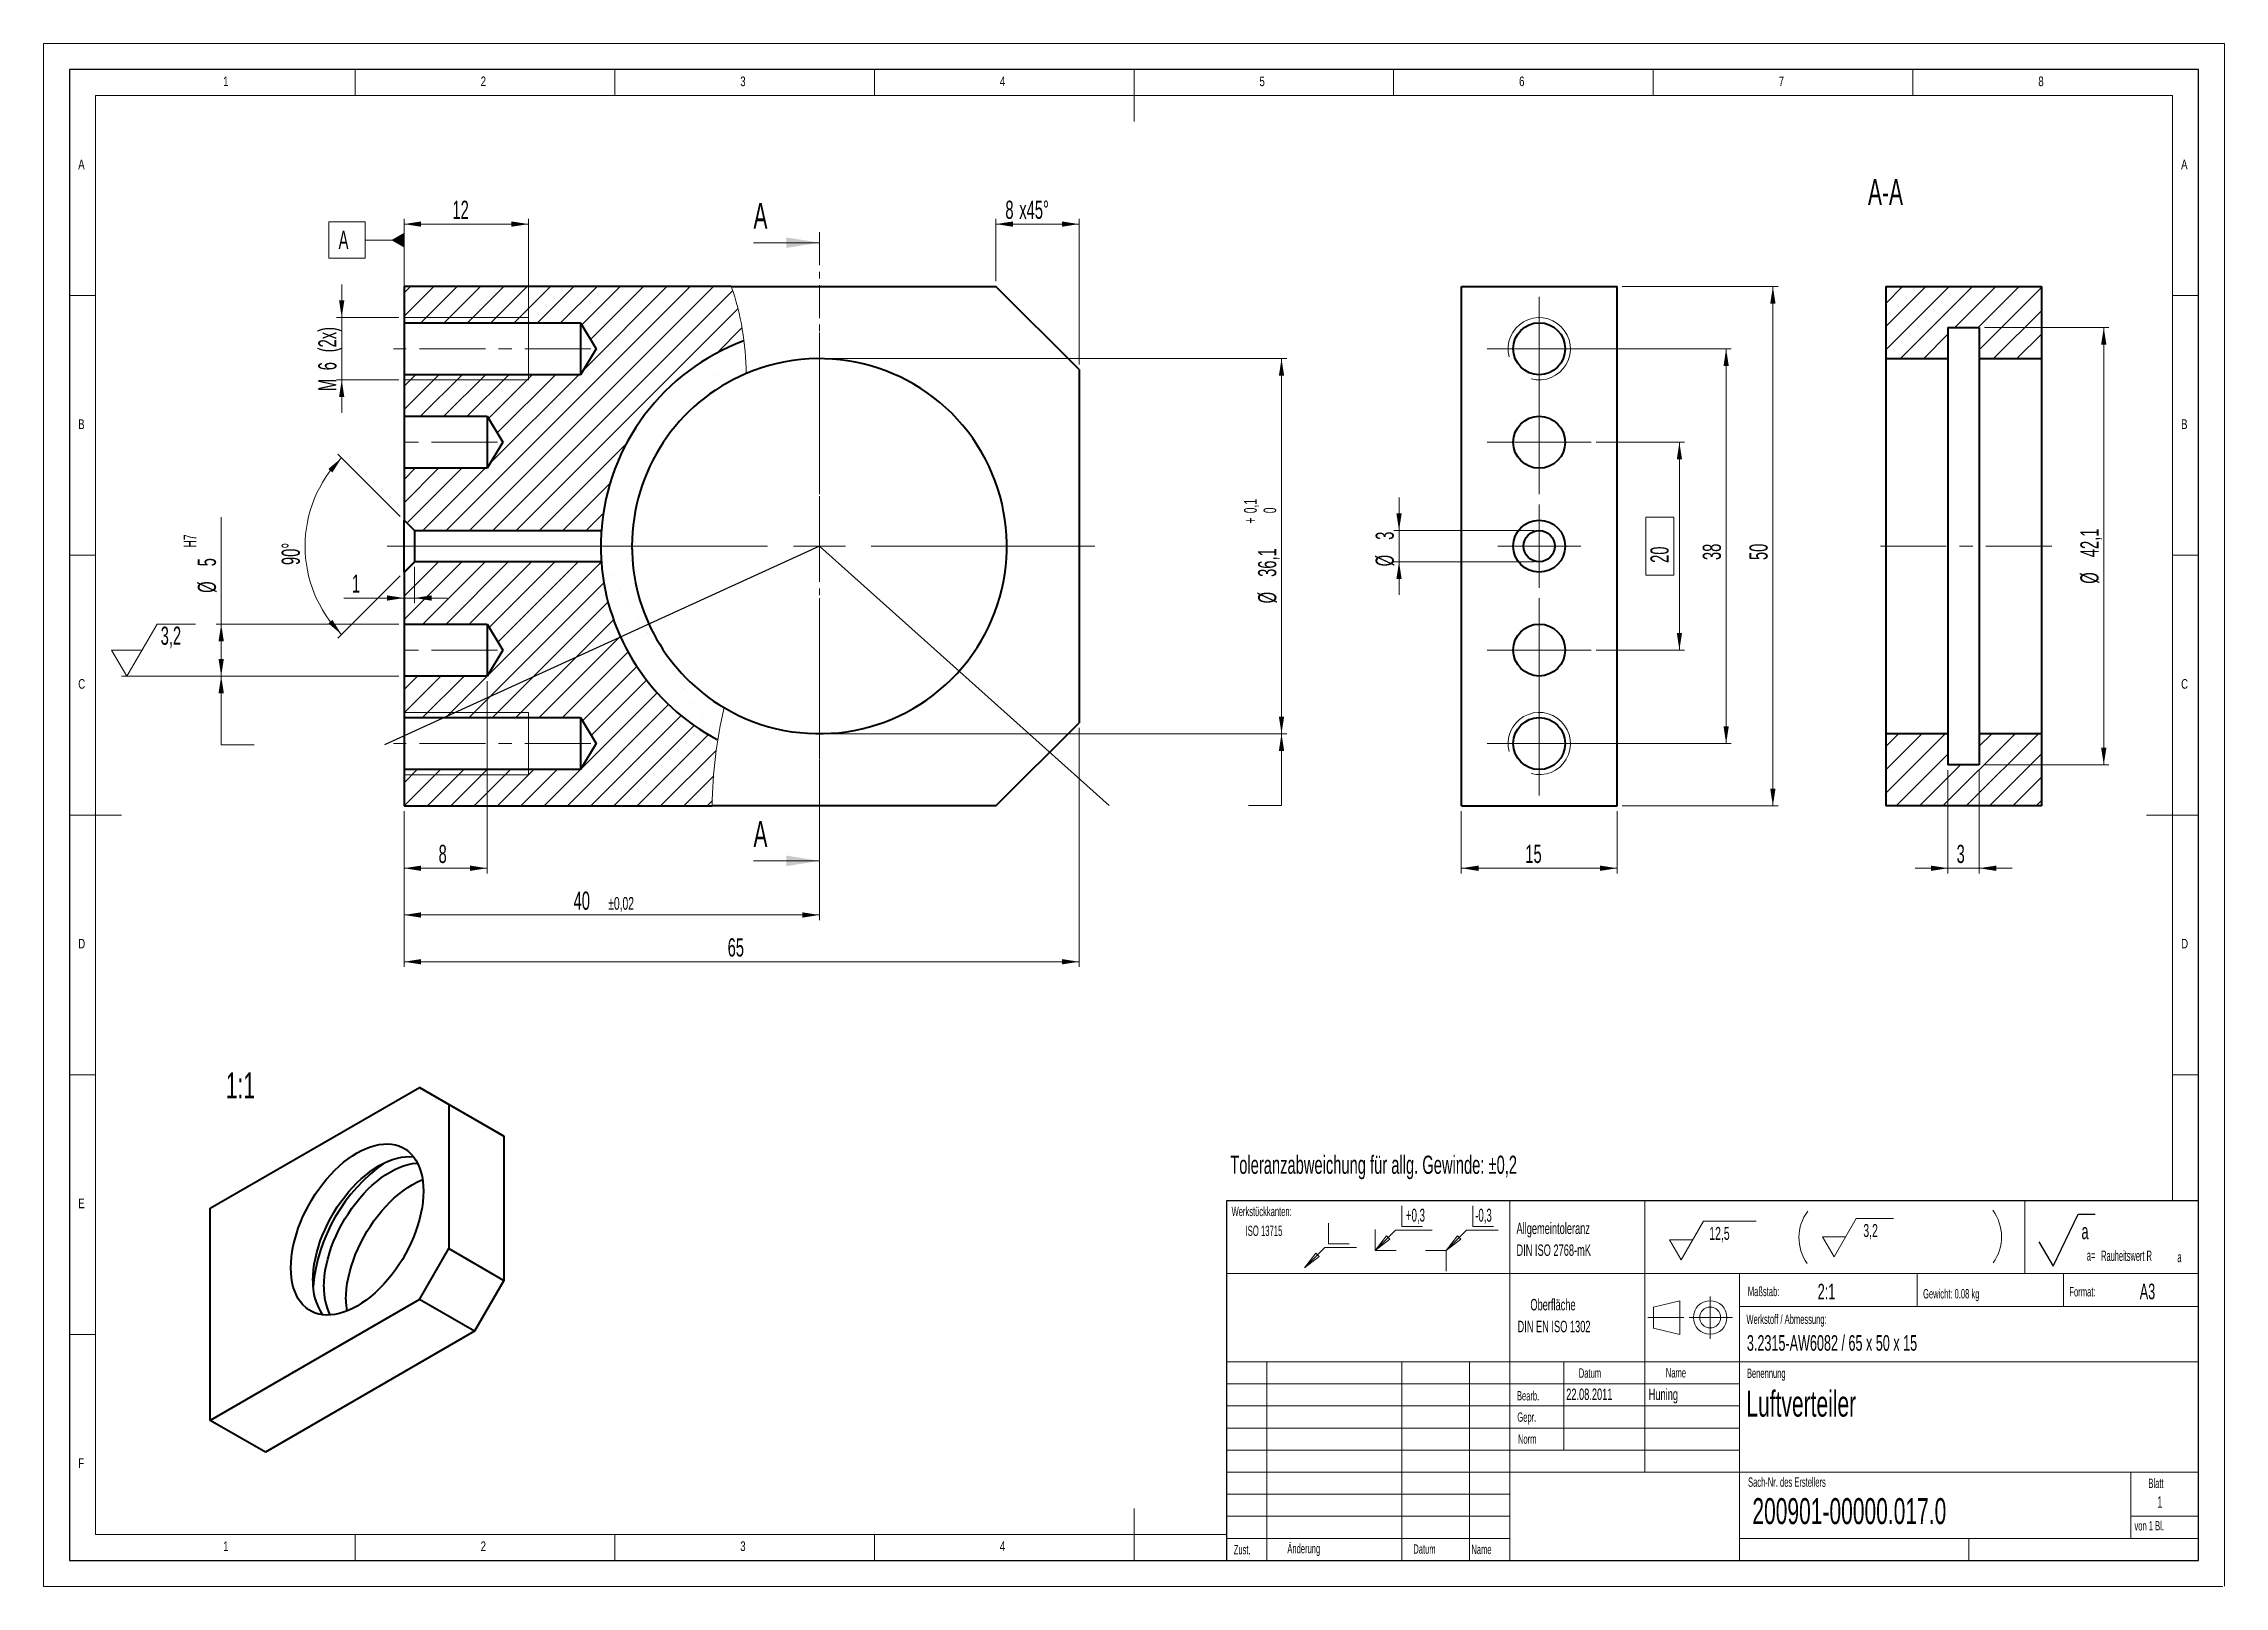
# Model space of a CAD drawing. Header units: millimetres. Extents: x 0 to 420, y 0 to 297.
import ezdxf

# ---------------------------------------------------------------- set-up
doc = ezdxf.new("R2010")
doc.units = ezdxf.units.MM
doc.linetypes.add('CENTER', pattern=[10.16, 6.35, -1.27, 1.27, -1.27])
doc.linetypes.add('CENTERX2', pattern=[20.32, 12.7, -2.54, 2.54, -2.54])
doc.layers.add('SLD-0', color=7, linetype='Continuous')
doc.styles.add('SLDTEXTSTYLE0', font='TXT', dxfattribs={"width": 0.605})
doc.styles.add('SLDTEXTSTYLE1', font='TXT', dxfattribs={"width": 0.491563})
doc.styles.add('SLDTEXTSTYLE2', font='TXT', dxfattribs={"width": 0.75})
doc.styles.add('SLDTEXTSTYLE3', font='TXT', dxfattribs={"width": 0.554584})
doc.dimstyles.new('SLDDIMSTYLE0', dxfattribs={"dimtxt": 3.5, "dimasz": 3.302, "dimexe": 0, "dimexo": 0.0625, "dimgap": 0.875, "dimtad": 1, "dimtoh": 1, "dimlfac": 0.5, "dimrnd": 1e-09, "dimzin": 12, "dimdsep": 46, "dimtxsty": 'SLDTEXTSTYLE0', "dimsah": 1, "dimcen": 0.09, "dimadec": 0, "dimazin": 0, "dimtfac": 1, "dimtofl": 0, "dimtmove": 0, "dimatfit": 3, "dimfxl": 1, "dimfrac": 2, "dimtolj": 1, "dimtzin": 12, "dimarcsym": 0})
doc.dimstyles.new('SLDDIMSTYLE1', dxfattribs={"dimtxt": 3.5, "dimasz": 3.302, "dimexe": 0, "dimexo": 0.0625, "dimgap": 0.875, "dimtad": 1, "dimtoh": 1, "dimlfac": 0.5, "dimrnd": 1e-09, "dimzin": 12, "dimdsep": 46, "dimtxsty": 'SLDTEXTSTYLE0', "dimsah": 1, "dimcen": 0.09, "dimadec": 0, "dimazin": 0, "dimtol": 1, "dimtp": 0.02, "dimtm": 0.02, "dimtfac": 1, "dimtofl": 0, "dimtmove": 0, "dimatfit": 3, "dimfxl": 1, "dimfrac": 2, "dimtolj": 1, "dimarcsym": 0})
doc.dimstyles.new('SLDDIMSTYLE2', dxfattribs={"dimtxt": 3.5, "dimasz": 3.302, "dimexe": 0, "dimexo": 0.0625, "dimgap": 0.875, "dimtad": 1, "dimtoh": 1, "dimdec": 1, "dimlfac": 0.5, "dimrnd": 1e-09, "dimzin": 12, "dimdsep": 46, "dimtxsty": 'SLDTEXTSTYLE0', "dimsah": 1, "dimcen": 0.09, "dimadec": 0, "dimazin": 0, "dimtol": 1, "dimtp": 0.1, "dimtfac": 1, "dimtdec": 1, "dimtofl": 0, "dimtmove": 0, "dimatfit": 3, "dimfxl": 1, "dimfrac": 2, "dimtolj": 1, "dimarcsym": 0})
doc.dimstyles.new('SLDDIMSTYLE3', dxfattribs={"dimtxt": 3.5, "dimasz": 3.302, "dimexe": 0, "dimexo": 0.0625, "dimgap": 0.875, "dimtad": 1, "dimtoh": 1, "dimlfac": 0.5, "dimrnd": 1e-09, "dimzin": 12, "dimdsep": 46, "dimtxsty": 'SLDTEXTSTYLE0', "dimsah": 1, "dimcen": 0.09, "dimadec": 0, "dimazin": 0, "dimtfac": 1, "dimtofl": 0, "dimtmove": 0, "dimatfit": 3, "dimfxl": 1, "dimfrac": 2, "dimtolj": 1, "dimtzin": 12, "dimarcsym": 0})
doc.dimstyles.new('SLDDIMSTYLE4', dxfattribs={"dimtxt": 3.5, "dimasz": 3.302, "dimexe": 0, "dimexo": 0.0625, "dimgap": 0.875, "dimtad": 1, "dimtoh": 1, "dimdec": 4, "dimlfac": 0.5, "dimzin": 12, "dimdsep": 46, "dimtxsty": 'SLDTEXTSTYLE0', "dimsah": 1, "dimcen": 0.09, "dimazin": 0, "dimtfac": 1, "dimtofl": 0, "dimtmove": 0, "dimatfit": 3, "dimfxl": 1, "dimfrac": 2, "dimtolj": 1, "dimtzin": 12, "dimarcsym": 0})
doc.dimstyles.new('SLDDIMSTYLE5', dxfattribs={"dimtxt": 3.5, "dimasz": 3.302, "dimexe": 0, "dimexo": 0.0625, "dimgap": 0.875, "dimtad": 1, "dimtoh": 1, "dimlfac": 0.5, "dimrnd": 1e-09, "dimzin": 12, "dimdsep": 46, "dimtxsty": 'SLDTEXTSTYLE0', "dimsah": 1, "dimcen": 0.09, "dimadec": 0, "dimazin": 0, "dimtfac": 1, "dimtofl": 0, "dimtmove": 0, "dimatfit": 3, "dimfxl": 1, "dimfrac": 2, "dimtolj": 1, "dimtzin": 12, "dimarcsym": 0})
doc.dimstyles.new('SLDDIMSTYLE7', dxfattribs={"dimtxt": 0, "dimasz": 3.302, "dimexe": 0, "dimexo": 0.0625, "dimgap": 0, "dimtad": 0, "dimtih": 1, "dimtoh": 1, "dimdec": 0, "dimrnd": 1e-09, "dimzin": 0, "dimdsep": 46, "dimtxsty": 'Standard', "dimblk1": 'NONE', "dimblk2": 'NONE', "dimsah": 1, "dimcen": 0.09, "dimadec": 0, "dimazin": 0, "dimtfac": 3.302, "dimtdec": 0, "dimtofl": 0, "dimtmove": 0, "dimatfit": 3, "dimldrblk": 'NONE', "dimfxl": 1, "dimfrac": 2, "dimtolj": 1, "dimtzin": 0, "dimarcsym": 0})
doc.dimstyles.new('SLDDIMSTYLE8', dxfattribs={"dimtxt": 3.5, "dimasz": 3.302, "dimexe": 0, "dimexo": 0.0625, "dimgap": -0.875, "dimtad": 1, "dimtoh": 1, "dimlfac": 0.5, "dimrnd": 1e-09, "dimzin": 12, "dimdsep": 46, "dimtxsty": 'SLDTEXTSTYLE0', "dimsah": 1, "dimcen": 0.09, "dimadec": 0, "dimazin": 0, "dimtfac": 1, "dimtofl": 0, "dimtmove": 0, "dimatfit": 3, "dimfxl": 1, "dimfrac": 2, "dimtolj": 1, "dimtzin": 12, "dimarcsym": 0})

msp = doc.modelspace()

# ---------------------------------------------------------------- texts
at = {"color": 7, "linetype": 'Continuous', "lineweight": 0, "attachment_point": 1}
for s, insert, char_height, style in [('1', (34.58333, 290.66802), 1.85208, 'SLDTEXTSTYLE2'), ('2', (84.16667, 290.66802), 1.85208, 'SLDTEXTSTYLE2'), ('3', (134.16667, 290.66802), 1.85208, 'SLDTEXTSTYLE2'), ('4', (184.16667, 290.66802), 1.85208, 'SLDTEXTSTYLE2'), ('5', (234.16667, 290.66802), 1.85208, 'SLDTEXTSTYLE2'), ('6', (284.16667, 290.66802), 1.85208, 'SLDTEXTSTYLE2'), ('7', (334.16667, 290.66802), 1.85208, 'SLDTEXTSTYLE2'), ('8', (384.16667, 290.66802), 1.85208, 'SLDTEXTSTYLE2'), ('A', (6.66667, 274.66802), 1.85208, 'SLDTEXTSTYLE2'), ('A', (411.66667, 274.66802), 1.85208, 'SLDTEXTSTYLE2'), ('A-A', (351.35927, 270.92779), 5, 'SLDTEXTSTYLE0'), ('B', (6.66667, 224.66802), 1.85208, 'SLDTEXTSTYLE2'), ('B', (411.66667, 224.66802), 1.85208, 'SLDTEXTSTYLE2'), ('C', (6.66667, 174.66802), 1.85208, 'SLDTEXTSTYLE2'), ('C', (411.66667, 174.66802), 1.85208, 'SLDTEXTSTYLE2'), ('D', (6.66667, 124.66802), 1.85208, 'SLDTEXTSTYLE2'), ('D', (411.66667, 124.66802), 1.85208, 'SLDTEXTSTYLE2'), ('1:1', (35.10045, 98.95611), 5, 'SLDTEXTSTYLE0'), ('E', (6.66667, 74.66802), 1.85208, 'SLDTEXTSTYLE2'), ('Werkstückkanten:    ', (228.7954, 73.09551), 1.8, 'SLDTEXTSTYLE0'), ('+0,3 ', (262.37881, 72.72405), 2.5, 'SLDTEXTSTYLE3'), ('-0,3 ', (275.71468, 72.72405), 2.5, 'SLDTEXTSTYLE3'), ('ISO 13715', (231.48487, 69.46028), 2, 'SLDTEXTSTYLE3'), ('Maßstab:', (328.21753, 57.6924), 1.8, 'SLDTEXTSTYLE0'), ('2:1 ', (341.6781, 58.27976), 3, 'SLDTEXTSTYLE0'), ('Gewicht: 0.08 kg ', (361.9692, 57.24503), 1.8, 'SLDTEXTSTYLE0'), ('Format:', (390.15523, 57.62423), 1.8, 'SLDTEXTSTYLE0'), ('A3', (403.70424, 58.29281), 3, 'SLDTEXTSTYLE0'), ('Werkstoff / Abmessung:  ', (327.94651, 52.34408), 1.8, 'SLDTEXTSTYLE0'), ('3.2315-AW6082 / 65 x 50 x 15 ', (328.04056, 48.37592), 3, 'SLDTEXTSTYLE0'), ('Name', (312.43118, 42.02925), 1.8, 'SLDTEXTSTYLE0'), ('22.08.2011 ', (293.2389, 38.09162), 2.2, 'SLDTEXTSTYLE0'), ('Datum', (295.66506, 41.98013), 1.8, 'SLDTEXTSTYLE0'), ('Huning ', (309.12897, 38.09162), 2.2, 'SLDTEXTSTYLE0'), ('Benennung', (328.04634, 41.9518), 1.8, 'SLDTEXTSTYLE0'), ('Luftverteiler ', (327.94554, 37.68898), 5, 'SLDTEXTSTYLE0'), ('Bearb.', (283.75096, 37.6071), 1.8, 'SLDTEXTSTYLE0'), ('Gepr.', (283.82247, 33.5021), 1.8, 'SLDTEXTSTYLE0'), ('Norm', (283.94993, 29.27167), 1.8, 'SLDTEXTSTYLE0'), ('F', (6.66667, 24.66802), 1.85208, 'SLDTEXTSTYLE2'), ('Sach-Nr. des Erstellers', (328.26663, 20.98834), 1.8, 'SLDTEXTSTYLE0'), ('200901-00000.017.0', (329.09482, 17.00417), 5, 'SLDTEXTSTYLE0'), ('Blatt', (405.36407, 20.76225), 1.8, 'SLDTEXTSTYLE0'), ('1 ', (407.0823, 17.34798), 2.2, 'SLDTEXTSTYLE0'), ('von 1 Bl.', (402.68583, 12.57403), 1.8, 'SLDTEXTSTYLE0'), ('1', (34.58333, 8.66802), 1.85208, 'SLDTEXTSTYLE2'), ('2', (84.16667, 8.66802), 1.85208, 'SLDTEXTSTYLE2'), ('3', (134.16667, 8.66802), 1.85208, 'SLDTEXTSTYLE2'), ('4', (184.16667, 8.66802), 1.85208, 'SLDTEXTSTYLE2'), ('Änderung', (239.53733, 8.18102), 1.8, 'SLDTEXTSTYLE0'), ('Zust.', (229.20622, 7.98326), 1.8, 'SLDTEXTSTYLE0'), ('Datum', (263.7988, 8.10192), 1.8, 'SLDTEXTSTYLE0'), ('Name', (274.97633, 8.03072), 1.8, 'SLDTEXTSTYLE0')]:
    msp.add_mtext(s, dxfattribs=dict(at, insert=insert, char_height=char_height, style=style))
at = {"color": 7, "linetype": 'Continuous', "char_height": 5, "attachment_point": 1, "style": 'SLDTEXTSTYLE0'}
for insert in [(136.7088, 266.3524), (136.7088, 147.34612)]:
    msp.add_mtext('A', dxfattribs=dict(at, insert=insert))

# ---------------------------------------------------------------- blocks, each defined once
blk = doc.blocks.new('Block22')
at = {"color": 7, "linetype": 'Continuous', "lineweight": 0}
for p, q in [((2.23, 0), (6.51, 7.42)), ((6.51, 7.42), (16.66, 7.42)), ((0, 3.86), (4.46, 3.86)), ((0, 3.86), (2.23, 0))]:
    blk.add_line(p, q, dxfattribs=at)
at = {"color": 7, "linetype": 'Continuous', "lineweight": 0, "insert": (7.63, 6.32), "char_height": 2.5, "attachment_point": 1, "style": 'SLDTEXTSTYLE0'}
blk.add_mtext('12,5', dxfattribs=at)
blk = doc.blocks.new('Block23')
at = {"color": 7, "linetype": 'Continuous', "lineweight": 0}
blk.add_arc((-6.86, 4.98), 8.57, 324.4695, 36.7808, dxfattribs=at)
blk = doc.blocks.new('Block24')
at = {"layer": 'SLD-0', "color": 7, "linetype": 'Continuous', "lineweight": 0}
for p, q in [((6.51, 7.42), (2.23, 0)), ((6.51, 7.42), (13.68, 7.42)), ((2.23, 0), (0, 3.86)), ((0, 3.86), (4.46, 3.86))]:
    blk.add_line(p, q, dxfattribs=at)
at = {"layer": 'SLD-0', "insert": (7.87, 6.34), "char_height": 2.5, "attachment_point": 1, "style": 'SLDTEXTSTYLE0'}
blk.add_mtext('3,2', dxfattribs=at)
blk = doc.blocks.new('Block25_1')
at = {"color": 7, "linetype": 'Continuous', "lineweight": 0}
blk.add_arc((8.57, 4.98), 8.57, 143.2192, 215.5305, dxfattribs=at)
blk = doc.blocks.new('Block26_1')
at = {"color": 9, "linetype": 'Continuous', "lineweight": 0}
for p, q in [((5.096194, 4.596195), (5.096194, 8.596195)), ((5.096194, 4.596195), (9.096194, 4.596195)), ((0, 0), (0, 4)), ((0, 0), (3.896194, 3.896195)), ((0, 0), (2.14905, 2.800698)), ((0, 0), (2.800697, 2.149051)), ((0, 0), (4, 0)), ((2.14905, 2.800698), (2.800697, 2.149051)), ((3.896194, 3.896195), (10.955845, 3.896195))]:
    blk.add_line(p, q, dxfattribs=at)
blk = doc.blocks.new('Block27_1')
at = {"color": 9, "linetype": 'Continuous', "lineweight": 0}
for p, q in [((4.596194, 4.596194), (4.596194, 8.596194)), ((4.596194, 4.596194), (8.596194, 4.596194)), ((0, 0), (3.896194, 3.896194)), ((0, 0), (2.149051, 2.800697)), ((0, 0), (2.800697, 2.14905)), ((2.149051, 2.800697), (2.800697, 2.14905)), ((3.896194, 3.896194), (10.010473, 3.896194))]:
    blk.add_line(p, q, dxfattribs=at)
blk = doc.blocks.new('Block28_1')
at = {"layer": 'SLD-0'}
for p, q in [((2.77, 0), (7.58, 10.04)), ((7.58, 10.04), (10.86, 10.04)), ((0, 4.71), (2.77, 0))]:
    blk.add_line(p, q, dxfattribs=at)
at = {"layer": 'SLD-0', "attachment_point": 1}
for s, insert, char_height, style in [('a', (8.22, 8.23), 3, 'SLDTEXTSTYLE0'), ('a=', (9.24, 3.08), 2, 'SLDTEXTSTYLE1'), ('Rauheitswert R', (12.01, 3.03), 2, 'SLDTEXTSTYLE1'), ('a', (26.68, 2.78), 2, 'SLDTEXTSTYLE1')]:
    blk.add_mtext(s, dxfattribs=dict(at, insert=insert, char_height=char_height, style=style))
blk = doc.blocks.new('SW_NOTE_0')
at = {"color": 0, "linetype": 'Continuous', "lineweight": 0, "char_height": 2.2, "attachment_point": 1, "style": 'SLDTEXTSTYLE0'}
for s, insert in [('     Oberfläche', (0, 2.84)), ('DIN EN ISO 1302', (0, -1.36))]:
    blk.add_mtext(s, dxfattribs=dict(at, insert=insert))
blk = doc.blocks.new('SW_NOTE_1')
at = {"color": 0, "linetype": 'Continuous', "lineweight": 0, "char_height": 2.2, "attachment_point": 1, "style": 'SLDTEXTSTYLE0'}
for s, insert in [('Allgemeintoleranz', (0, 2.84)), ('DIN ISO 2768-mK', (0, -1.36))]:
    blk.add_mtext(s, dxfattribs=dict(at, insert=insert))
blk = doc.blocks.new('Toleranz.allg.gewinde')
at = {"color": 8, "linetype": 'Continuous', "lineweight": 0, "insert": (0.15, 4.18), "char_height": 3.5, "attachment_point": 1, "style": 'SLDTEXTSTYLE0'}
blk.add_mtext('Toleranzabweichung für allg. Gewinde: ±0,2', dxfattribs=at)
blk = doc.blocks.new('*D11')
at = {"color": 7, "linetype": 'Continuous', "lineweight": 15}
for p, q in [((183.41, 251.26), (183.41, 263.26)), ((199.41, 262.26), (183.41, 262.26)), ((199.41, 235.26), (199.41, 263.26))]:
    blk.add_line(p, q, dxfattribs=at)
for points in [[(183.41, 262.26), (186.71, 261.75), (186.71, 262.77)], [(199.41, 262.26), (196.11, 262.77), (196.11, 261.75)]]:
    blk.add_solid(points, dxfattribs=at)
at = {"color": 7, "linetype": 'Continuous', "lineweight": 15, "char_height": 3.5, "attachment_point": 1, "style": 'SLDTEXTSTYLE0'}
for s, insert in [('8', (185.23, 266.77)), ('x45°', (187.91, 266.77))]:
    blk.add_mtext(s, dxfattribs=dict(at, insert=insert))
blk = doc.blocks.new('*D12')
at = {"color": 7, "linetype": 'Continuous', "lineweight": 15}
for p, q in [((149.41, 158.16), (149.41, 128.26)), ((69.41, 149.26), (69.41, 128.26)), ((149.41, 129.26), (69.41, 129.26))]:
    blk.add_line(p, q, dxfattribs=at)
for points in [[(69.41, 129.26), (72.71, 128.75), (72.71, 129.77)], [(149.41, 129.26), (146.11, 129.77), (146.11, 128.75)]]:
    blk.add_solid(points, dxfattribs=at)
at = {"color": 7, "linetype": 'Continuous', "lineweight": 15, "attachment_point": 1, "style": 'SLDTEXTSTYLE0'}
for s, insert, char_height in [('40', (102.07, 133.77), 3.5), ('±0,02', (108.75, 132.72), 2.45)]:
    blk.add_mtext(s, dxfattribs=dict(at, insert=insert, char_height=char_height))
blk = doc.blocks.new('*D13')
at = {"color": 7, "linetype": 'Continuous', "lineweight": 15}
for p, q in [((199.41, 165.26), (199.41, 119.26)), ((69.41, 149.26), (69.41, 119.26)), ((69.41, 120.26), (199.41, 120.26))]:
    blk.add_line(p, q, dxfattribs=at)
for points in [[(69.41, 120.26), (72.71, 119.75), (72.71, 120.77)], [(199.41, 120.26), (196.11, 120.77), (196.11, 119.75)]]:
    blk.add_solid(points, dxfattribs=at)
at = {"color": 7, "linetype": 'Continuous', "lineweight": 15, "insert": (131.74, 124.77), "char_height": 3.5, "attachment_point": 1, "style": 'SLDTEXTSTYLE0'}
blk.add_mtext('65', dxfattribs=at)
blk = doc.blocks.new('*D14')
at = {"color": 7, "linetype": 'Continuous', "lineweight": 15}
for p, q in [((150.41, 236.36), (239.41, 236.36)), ((238.41, 236.36), (238.41, 164.16)), ((150.41, 164.16), (239.41, 164.16)), ((238.41, 164.16), (238.41, 150.35)), ((238.41, 150.35), (232.06, 150.35))]:
    blk.add_line(p, q, dxfattribs=at)
for points in [[(238.41, 236.36), (237.9, 233.06), (238.92, 233.06)], [(238.41, 164.16), (238.92, 167.46), (237.9, 167.46)], [(238.41, 164.16), (237.9, 160.86), (238.92, 160.86)]]:
    blk.add_solid(points, dxfattribs=at)
at = {"color": 7, "linetype": 'Continuous', "lineweight": 15, "attachment_point": 1, "rotation": 90, "style": 'SLDTEXTSTYLE0'}
for s, insert, char_height in [('0,1', (231.19, 206.6), 2.45), ('0', (234.95, 206.6), 2.45), ('+', (231.19, 204.64), 2.45), ('36,1', (233.9, 194.35), 3.5), ('%%c', (233.9, 189.25), 3.5)]:
    blk.add_mtext(s, dxfattribs=dict(at, insert=insert, char_height=char_height))
blk = doc.blocks.new('*D15')
at = {"color": 7, "linetype": 'Continuous', "lineweight": 15}
for p, q in [((71.41, 196.26), (71.41, 189.28)), ((69.41, 190.28), (57.79, 190.28)), ((71.41, 190.28), (69.41, 190.28)), ((71.41, 190.28), (77.76, 190.28))]:
    blk.add_line(p, q, dxfattribs=at)
for points in [[(69.41, 190.28), (66.11, 190.79), (66.11, 189.77)], [(71.41, 190.28), (74.71, 189.77), (74.71, 190.79)]]:
    blk.add_solid(points, dxfattribs=at)
at = {"color": 7, "linetype": 'Continuous', "lineweight": 15, "insert": (59.38, 194.79), "char_height": 3.5, "attachment_point": 1, "style": 'SLDTEXTSTYLE0'}
blk.add_mtext('1', dxfattribs=at)
blk = doc.blocks.new('*D16')
at = {"color": 7, "linetype": 'Continuous', "lineweight": 15}
for p, q in [((68.7, 205.97), (56.69, 217.98)), ((68.7, 194.56), (56.69, 182.54))]:
    blk.add_line(p, q, dxfattribs=at)
blk.add_arc((74.41, 200.26), 24.06, 135, 225, dxfattribs=at)
for points in [[(57.4, 217.27), (54.84, 215.12), (55.61, 214.45)], [(57.4, 183.25), (55.61, 186.07), (54.84, 185.4)]]:
    blk.add_solid(points, dxfattribs=at)
at = {"color": 7, "linetype": 'Continuous', "lineweight": 15, "insert": (45.84, 196.63), "char_height": 3.5, "attachment_point": 1, "rotation": 90, "style": 'SLDTEXTSTYLE0'}
blk.add_mtext('90°', dxfattribs=at)
blk = doc.blocks.new('*D17')
at = {"color": 7, "linetype": 'Continuous', "lineweight": 15}
for p, q in [((69.41, 233.26), (69.41, 263.26)), ((69.41, 262.26), (93.41, 262.26)), ((93.41, 233.26), (93.41, 263.26))]:
    blk.add_line(p, q, dxfattribs=at)
for points in [[(69.41, 262.26), (72.71, 261.75), (72.71, 262.77)], [(93.41, 262.26), (90.11, 262.77), (90.11, 261.75)]]:
    blk.add_solid(points, dxfattribs=at)
at = {"color": 7, "linetype": 'Continuous', "lineweight": 15, "insert": (78.74, 266.77), "char_height": 3.5, "attachment_point": 1, "style": 'SLDTEXTSTYLE0'}
blk.add_mtext('12', dxfattribs=at)
blk = doc.blocks.new('*D18')
at = {"color": 7, "linetype": 'Continuous', "lineweight": 15}
for p, q in [((57.41, 244.26), (57.41, 250.61)), ((68.41, 244.26), (56.41, 244.26)), ((57.41, 232.26), (57.41, 244.26)), ((68.41, 232.26), (56.41, 232.26)), ((57.41, 232.26), (57.41, 225.91))]:
    blk.add_line(p, q, dxfattribs=at)
for points in [[(57.41, 244.26), (57.92, 247.56), (56.9, 247.56)], [(57.41, 232.26), (56.9, 228.96), (57.92, 228.96)]]:
    blk.add_solid(points, dxfattribs=at)
at = {"color": 7, "linetype": 'Continuous', "lineweight": 15, "char_height": 3.5, "attachment_point": 1, "rotation": 90, "style": 'SLDTEXTSTYLE0'}
for s, insert in [(' (2x)', (52.9, 236.79)), ('6', (52.9, 234.12)), ('M', (52.9, 230.12))]:
    blk.add_mtext(s, dxfattribs=dict(at, insert=insert))
blk = doc.blocks.new('*D19')
at = {"color": 7, "linetype": 'Continuous', "lineweight": 15}
for p, q in [((85.41, 174.26), (85.41, 137.26)), ((69.41, 149.26), (69.41, 137.26)), ((85.41, 138.26), (69.41, 138.26))]:
    blk.add_line(p, q, dxfattribs=at)
for points in [[(69.41, 138.26), (72.71, 137.75), (72.71, 138.77)], [(85.41, 138.26), (82.11, 138.77), (82.11, 137.75)]]:
    blk.add_solid(points, dxfattribs=at)
at = {"color": 7, "linetype": 'Continuous', "lineweight": 15, "insert": (76.07, 142.77), "char_height": 3.5, "attachment_point": 1, "style": 'SLDTEXTSTYLE0'}
blk.add_mtext('8', dxfattribs=at)
blk = doc.blocks.new('*D20')
at = {"color": 7, "linetype": 'Continuous', "lineweight": 15}
for p, q in [((34.2, 185.26), (34.2, 205.87)), ((68.41, 185.26), (33.2, 185.26)), ((34.2, 185.26), (34.2, 175.26)), ((68.41, 175.26), (33.2, 175.26)), ((34.2, 175.26), (34.2, 162.01)), ((34.2, 162.01), (40.55, 162.01))]:
    blk.add_line(p, q, dxfattribs=at)
for points in [[(34.2, 185.26), (33.69, 181.96), (34.71, 181.96)], [(34.2, 175.26), (34.71, 178.56), (33.69, 178.56)], [(34.2, 175.26), (33.69, 171.96), (34.71, 171.96)]]:
    blk.add_solid(points, dxfattribs=at)
at = {"color": 7, "linetype": 'Continuous', "lineweight": 15, "attachment_point": 1, "rotation": 90, "style": 'SLDTEXTSTYLE0'}
for s, insert, char_height in [('H7', (26.98, 199.98), 2.45), ('5', (29.69, 196.38), 3.5), ('%%c', (29.69, 191.28), 3.5)]:
    blk.add_mtext(s, dxfattribs=dict(at, insert=insert, char_height=char_height))
blk = doc.blocks.new('_NONE')
blk = doc.blocks.new('SW_CENTERMARKSYMBOL_0')
at = {"color": 0, "linetype": 'Continuous', "lineweight": 0}
for p, q in [((0, 10), (0, 41.1)), ((0, 0), (0, 5)), ((-10, 0), (-83.23, 0)), ((0, 0), (-5, 0)), ((0, 0), (0, -5)), ((0, 0), (5, 0)), ((10, 0), (53.06, 0)), ((0, -10), (0, -41.1))]:
    blk.add_line(p, q, dxfattribs=at)
blk = doc.blocks.new('SW_SFSYMBOL_0')
at = {"color": 0, "linetype": 'Continuous', "lineweight": 0}
for p, q in [((-6.54, -5), (-0.65, 5)), ((-0.65, 5), (6.68, 5)), ((-6.54, -5), (-9.49, 0)), ((-3.6, 0), (-9.49, 0)), ((45.86, -5), (-7.54, -5))]:
    blk.add_line(p, q, dxfattribs=at)
at = {"color": 0, "linetype": 'Continuous', "lineweight": 0, "insert": (0, 4.51), "char_height": 3.5, "attachment_point": 1, "style": 'SLDTEXTSTYLE0'}
blk.add_mtext('3,2', dxfattribs=at)
blk = doc.blocks.new('SW_DATUMTAG_0')
at = {"color": 0, "linetype": 'Continuous', "lineweight": 0}
for p, q in [((-1.9, -0.81), (-1.9, 6.19)), ((-1.9, 6.19), (5.1, 6.19)), ((5.1, 6.19), (5.1, -0.81)), ((12.6, -6.22), (12.6, 5.09)), ((12.6, 2.69), (5.1, 2.69)), ((5.1, -0.81), (-1.9, -0.81))]:
    blk.add_line(p, q, dxfattribs=at)
blk.add_solid([(12.6, 1.29), (12.6, 4.09), (10.15, 2.69)], dxfattribs=at)
at = {"color": 0, "linetype": 'Continuous', "lineweight": 0, "insert": (0, 4.51, 15), "char_height": 3.5, "attachment_point": 1, "style": 'SLDTEXTSTYLE0'}
blk.add_mtext('A', dxfattribs=at)
blk = doc.blocks.new('*D25')
at = {"color": 7, "linetype": 'Continuous', "lineweight": 15}
for p, q in [((273.04, 149.26), (273.04, 137.26)), ((303.04, 149.26), (303.04, 137.26)), ((273.04, 138.26), (303.04, 138.26))]:
    blk.add_line(p, q, dxfattribs=at)
for points in [[(273.04, 138.26), (276.35, 137.75), (276.35, 138.77)], [(303.04, 138.26), (299.74, 138.77), (299.74, 137.75)]]:
    blk.add_solid(points, dxfattribs=at)
at = {"color": 7, "linetype": 'Continuous', "lineweight": 15, "insert": (285.37, 142.77), "char_height": 3.5, "attachment_point": 1, "style": 'SLDTEXTSTYLE0'}
blk.add_mtext('15', dxfattribs=at)
blk = doc.blocks.new('*D26')
at = {"color": 7, "linetype": 'Continuous', "lineweight": 15}
for p, q in [((299.04, 220.26), (316.04, 220.26)), ((315.04, 220.26), (315.04, 180.26)), ((313.97, 205.86), (308.6, 205.86)), ((308.6, 205.86), (308.6, 194.67)), ((313.97, 194.67), (313.97, 205.86)), ((308.6, 194.67), (313.97, 194.67)), ((299.04, 180.26), (316.04, 180.26))]:
    blk.add_line(p, q, dxfattribs=at)
for points in [[(315.04, 220.26), (314.54, 216.96), (315.55, 216.96)], [(315.04, 180.26), (315.55, 183.56), (314.54, 183.56)]]:
    blk.add_solid(points, dxfattribs=at)
at = {"color": 7, "linetype": 'Continuous', "lineweight": 15, "insert": (309.46, 196.25), "char_height": 3.5, "attachment_point": 1, "rotation": 90, "style": 'SLDTEXTSTYLE0'}
blk.add_mtext(' 20 ', dxfattribs=at)
blk = doc.blocks.new('*D27')
at = {"color": 7, "linetype": 'Continuous', "lineweight": 15}
for p, q in [((289.04, 238.26), (325.04, 238.26)), ((324.04, 238.26), (324.04, 162.26)), ((289.04, 162.26), (325.04, 162.26))]:
    blk.add_line(p, q, dxfattribs=at)
for points in [[(324.04, 238.26), (323.54, 234.96), (324.55, 234.96)], [(324.04, 162.26), (324.55, 165.56), (323.54, 165.56)]]:
    blk.add_solid(points, dxfattribs=at)
at = {"color": 7, "linetype": 'Continuous', "lineweight": 15, "insert": (319.53, 197.59), "char_height": 3.5, "attachment_point": 1, "rotation": 90, "style": 'SLDTEXTSTYLE0'}
blk.add_mtext('38', dxfattribs=at)
blk = doc.blocks.new('*D28')
at = {"color": 7, "linetype": 'Continuous', "lineweight": 15}
for p, q in [((304.04, 250.26), (334.04, 250.26)), ((333.04, 150.26), (333.04, 250.26)), ((304.04, 150.26), (334.04, 150.26))]:
    blk.add_line(p, q, dxfattribs=at)
for points in [[(333.04, 250.26), (332.54, 246.96), (333.55, 246.96)], [(333.04, 150.26), (333.55, 153.56), (332.54, 153.56)]]:
    blk.add_solid(points, dxfattribs=at)
at = {"color": 7, "linetype": 'Continuous', "lineweight": 15, "insert": (328.53, 197.59), "char_height": 3.5, "attachment_point": 1, "rotation": 90, "style": 'SLDTEXTSTYLE0'}
blk.add_mtext('50', dxfattribs=at)
blk = doc.blocks.new('*D29')
at = {"color": 7, "linetype": 'Continuous', "lineweight": 15}
for p, q in [((261.04, 203.26), (261.04, 209.61)), ((287.04, 203.26), (260.04, 203.26)), ((261.04, 203.26), (261.04, 197.26)), ((287.04, 197.26), (260.04, 197.26)), ((261.04, 197.26), (261.04, 190.91))]:
    blk.add_line(p, q, dxfattribs=at)
for points in [[(261.04, 203.26), (261.55, 206.56), (260.54, 206.56)], [(261.04, 197.26), (260.54, 193.96), (261.55, 193.96)]]:
    blk.add_solid(points, dxfattribs=at)
at = {"color": 7, "linetype": 'Continuous', "lineweight": 15, "char_height": 3.5, "attachment_point": 1, "rotation": 90, "style": 'SLDTEXTSTYLE0'}
for s, insert in [('3', (256.53, 201.48)), ('%%c', (256.53, 196.38))]:
    blk.add_mtext(s, dxfattribs=dict(at, insert=insert))
blk = doc.blocks.new('SW_CENTERMARKSYMBOL_1')
at = {"color": 0, "linetype": 'Continuous', "lineweight": 0}
for p, q in [((0, 5), (0, 8)), ((0, 0), (0, 5)), ((-5, 0), (-8, 0)), ((0, 0), (-5, 0)), ((0, 0), (0, -5)), ((0, 0), (5, 0)), ((5, 0), (8, 0)), ((0, -5), (0, -8))]:
    blk.add_line(p, q, dxfattribs=at)
blk = doc.blocks.new('SW_CENTERMARKSYMBOL_2')
at = {"color": 0, "linetype": 'Continuous', "lineweight": 0}
for p, q in [((0, 5), (0, 10)), ((0, 0), (0, 5)), ((-5, 0), (-10, 0)), ((0, 0), (-5, 0)), ((0, 0), (0, -5)), ((0, 0), (5, 0)), ((5, 0), (10, 0)), ((0, -5), (0, -10))]:
    blk.add_line(p, q, dxfattribs=at)
blk = doc.blocks.new('SW_CENTERMARKSYMBOL_3')
at = {"color": 0, "linetype": 'Continuous', "lineweight": 0}
for p, q in [((0, 5), (0, 10)), ((0, 0), (0, 5)), ((-5, 0), (-10, 0)), ((0, 0), (-5, 0)), ((0, 0), (0, -5)), ((0, 0), (5, 0)), ((5, 0), (10, 0)), ((0, -5), (0, -10))]:
    blk.add_line(p, q, dxfattribs=at)
blk = doc.blocks.new('SW_CENTERMARKSYMBOL_4')
at = {"color": 0, "linetype": 'Continuous', "lineweight": 0}
for p, q in [((0, 5), (0, 10)), ((0, 0), (0, 5)), ((-5, 0), (-10, 0)), ((0, 0), (-5, 0)), ((0, 0), (0, -5)), ((0, 0), (5, 0)), ((5, 0), (10, 0)), ((0, -5), (0, -10))]:
    blk.add_line(p, q, dxfattribs=at)
blk = doc.blocks.new('SW_CENTERMARKSYMBOL_5')
at = {"color": 0, "linetype": 'Continuous', "lineweight": 0}
for p, q in [((0, 5), (0, 10)), ((0, 0), (0, 5)), ((-5, 0), (-10, 0)), ((0, 0), (-5, 0)), ((0, 0), (0, -5)), ((0, 0), (5, 0)), ((5, 0), (10, 0)), ((0, -5), (0, -10))]:
    blk.add_line(p, q, dxfattribs=at)
blk = doc.blocks.new('*D35')
at = {"color": 7, "linetype": 'Continuous', "lineweight": 15}
for p, q in [((366.77, 157.16), (366.77, 137.26)), ((372.77, 157.16), (372.77, 137.26)), ((366.77, 138.26), (360.42, 138.26)), ((372.77, 138.26), (366.77, 138.26)), ((372.77, 138.26), (379.12, 138.26))]:
    blk.add_line(p, q, dxfattribs=at)
for points in [[(366.77, 138.26), (363.47, 138.77), (363.47, 137.75)], [(372.77, 138.26), (376.07, 137.75), (376.07, 138.77)]]:
    blk.add_solid(points, dxfattribs=at)
at = {"color": 7, "linetype": 'Continuous', "lineweight": 15, "insert": (368.43, 142.77), "char_height": 3.5, "attachment_point": 1, "style": 'SLDTEXTSTYLE0'}
blk.add_mtext('3', dxfattribs=at)
blk = doc.blocks.new('*D36')
at = {"color": 7, "linetype": 'Continuous', "lineweight": 15}
for p, q in [((373.77, 242.36), (397.77, 242.36)), ((396.77, 242.36), (396.77, 158.16)), ((373.77, 158.16), (397.77, 158.16))]:
    blk.add_line(p, q, dxfattribs=at)
for points in [[(396.77, 242.36), (396.26, 239.06), (397.28, 239.06)], [(396.77, 158.16), (397.28, 161.46), (396.26, 161.46)]]:
    blk.add_solid(points, dxfattribs=at)
at = {"color": 7, "linetype": 'Continuous', "lineweight": 15, "char_height": 3.5, "attachment_point": 1, "rotation": 90, "style": 'SLDTEXTSTYLE0'}
for s, insert in [('42,1', (392.26, 198.14)), ('%%c', (392.26, 193.03))]:
    blk.add_mtext(s, dxfattribs=dict(at, insert=insert))

# ---------------------------------------------------------------- dimensions: what is measured, and where the dimension line sits
at = {"color": 7, "linetype": 'Continuous', "lineweight": 15}
for base, p1, p2, dimstyle, picture, middle in [((93.4088, 262.26228), (69.4088, 232.26228), (93.4088, 232.26228), 'SLDDIMSTYLE0', '*D17', (81.4088, 262.26228)), ((69.4088, 190.28211), (71.4088, 197.26228), (69.4088, 150.26228), 'SLDDIMSTYLE3', '*D15', (60.71498, 190.28211)), ((69.4088, 138.26228), (85.4088, 175.26228), (69.4088, 150.26228), 'SLDDIMSTYLE0', '*D19', (77.4088, 138.26228)), ((199.4088, 120.26228), (69.4088, 150.26228), (199.4088, 166.26228), 'SLDDIMSTYLE0', '*D13', (134.4088, 120.26228)), ((69.4088, 129.26228), (149.4088, 159.16228), (69.4088, 150.26228), 'SLDDIMSTYLE1', '*D12', (109.4088, 129.26228)), ((366.76863, 138.26228), (372.76863, 158.16228), (366.76863, 158.16228), 'SLDDIMSTYLE3', '*D35', (369.76863, 138.26228)), ((303.04344, 138.26228), (273.04344, 150.26228), (303.04344, 150.26228), 'SLDDIMSTYLE0', '*D25', (288.04344, 138.26228))]:
    dim = msp.add_linear_dim(base=base, p1=p1, p2=p2, dimstyle=dimstyle, dxfattribs=at)
    dim.commit()
    dim.dimension.update_dxf_attribs({"geometry": picture, "text_midpoint": middle, "dimtype": 160})
dim = msp.add_linear_dim(base=(183.4088, 262.26228), p1=(199.4088, 234.26228), p2=(183.4088, 250.26228), text='<>x45°', dimstyle='SLDDIMSTYLE0', dxfattribs=at)
dim.commit()
dim.dimension.update_dxf_attribs({"geometry": '*D11', "text_midpoint": (191.4088, 262.26228), "dimtype": 160})
for base, p1, p2, text, dimstyle, picture, middle in [((57.4088, 244.26228), (69.4088, 232.26228), (69.4088, 244.26228), 'M<> (2x)', 'SLDDIMSTYLE3', '*D18', (57.4088, 238.26228)), ((396.76863, 158.16228), (372.76863, 242.36228), (372.76863, 158.16228), '%%c<>', 'SLDDIMSTYLE0', '*D36', (396.76863, 200.26228)), ((238.4088, 164.16228), (149.4088, 236.36228), (149.4088, 164.16228), '%%c<>', 'SLDDIMSTYLE2', '*D14', (238.4088, 200.26228)), ((34.20259, 175.26228), (69.4088, 185.26228), (69.4088, 175.26228), '%%c<>\\SH7^ ;', 'SLDDIMSTYLE5', '*D20', (34.20259, 197.77739)), ((261.04344, 197.26228), (288.04344, 203.26228), (288.04344, 197.26228), '%%c<>', 'SLDDIMSTYLE3', '*D29', (261.04344, 200.26228))]:
    dim = msp.add_linear_dim(base=base, p1=p1, p2=p2, angle=90, text=text, dimstyle=dimstyle, dxfattribs=at)
    dim.commit()
    dim.dimension.update_dxf_attribs({"geometry": picture, "text_midpoint": middle, "dimtype": 160})
for base, p1, p2, dimstyle, picture, middle in [((333.04344, 250.26228), (303.04344, 150.26228), (303.04344, 250.26228), 'SLDDIMSTYLE0', '*D28', (333.04344, 200.26228)), ((324.04344, 162.26228), (288.04344, 238.26228), (288.04344, 162.26228), 'SLDDIMSTYLE0', '*D27', (324.04344, 200.26228)), ((315.04344, 180.26228), (298.04344, 220.26228), (298.04344, 180.26228), 'SLDDIMSTYLE8', '*D26', (315.04344, 200.26228))]:
    dim = msp.add_linear_dim(base=base, p1=p1, p2=p2, angle=90, dimstyle=dimstyle, dxfattribs=at)
    dim.commit()
    dim.dimension.update_dxf_attribs({"geometry": picture, "text_midpoint": middle, "dimtype": 160})
dim = msp.add_angular_dim_2l(base=(50.34943, 200.26228), line1=((69.4088, 195.26228), (71.4088, 197.26228)), line2=((71.4088, 203.26228), (69.4088, 205.26228)), dimstyle='SLDDIMSTYLE4', dxfattribs=at)
dim.commit()
dim.dimension.update_dxf_attribs({"geometry": '*D16', "text_midpoint": (50.34943, 200.26228), "dimtype": 162})

# ---------------------------------------------------------------- hatches: boundary and pattern name
at = {"linetype": 'Continuous', "lineweight": 0}
h = msp.add_hatch(dxfattribs=at)
h.set_pattern_fill('ANSI31', style=0)
edge = h.paths.add_edge_path(flags=0)
edge.add_line((132.4412, 250.26228), (69.4088, 250.26228))
edge.add_line((69.4088, 250.26228), (69.4088, 243.26228))
edge.add_line((69.4088, 243.26228), (103.4088, 243.26228))
edge.add_line((103.4088, 243.26228), (106.4131, 238.26228))
edge.add_line((106.4131, 238.26228), (103.4088, 233.26228))
edge.add_line((103.4088, 233.26228), (69.4088, 233.26228))
edge.add_line((69.4088, 233.26228), (69.4088, 225.26228))
edge.add_line((69.4088, 225.26228), (85.4088, 225.26228))
edge.add_line((85.4088, 225.26228), (88.4131, 220.26228))
edge.add_line((88.4131, 220.26228), (85.4088, 215.26228))
edge.add_line((85.4088, 215.26228), (69.4088, 215.26228))
edge.add_line((69.4088, 215.26228), (69.4088, 205.26228))
edge.add_line((69.4088, 205.26228), (71.4088, 203.26228))
edge.add_line((71.4088, 203.26228), (107.41582, 203.26228))
edge.add_arc((149.4088, 200.26228), 42.1, 110.2490477, 175.9137021, ccw=False)
edge.add_spline(control_points=[(134.83792, 239.76038), (134.39994, 243.53643), (133.65105, 247.18657), (132.4412, 250.26228)], knot_values=[0.937360754, 0.937360754, 0.937360754, 0.937360754, 0.963106673, 0.963106673, 0.963106673, 0.963106673], weights=[1, 1, 1, 1], degree=3, periodic=0)
h = msp.add_hatch(dxfattribs=at)
h.set_pattern_fill('ANSI31', style=0)
h.paths.add_polyline_path([(384.76863, 236.36228), (384.76863, 250.26228), (354.76863, 250.26228), (354.76863, 236.36228), (366.76863, 236.36228), (366.76863, 242.36228), (372.76863, 242.36228), (372.76863, 236.36228)], flags=0)
h = msp.add_hatch(dxfattribs=at)
h.set_pattern_fill('ANSI31', style=0)
edge = h.paths.add_edge_path(flags=0)
edge.add_line((69.4088, 150.26228), (128.74519, 150.26228))
edge.add_spline(control_points=[(128.74519, 150.26228), (129.0724, 153.79303), (129.08128, 158.3741), (129.65076, 162.5334), (129.72929, 163.04499)], knot_values=[0.698297941, 0.698297941, 0.698297941, 0.698297941, 0.725825751, 0.729738291, 0.729738291, 0.729738291, 0.729738291], weights=[1, 1, 1, 1, 1], degree=3, periodic=0)
edge.add_arc((149.4088, 200.26228), 42.1, 184.0862979, 242.1313143, ccw=False)
edge.add_line((107.41582, 197.26228), (71.4088, 197.26228))
edge.add_line((71.4088, 197.26228), (69.4088, 195.26228))
edge.add_line((69.4088, 195.26228), (69.4088, 185.26228))
edge.add_line((69.4088, 185.26228), (85.4088, 185.26228))
edge.add_line((85.4088, 185.26228), (88.4131, 180.26228))
edge.add_line((88.4131, 180.26228), (85.4088, 175.26228))
edge.add_line((85.4088, 175.26228), (69.4088, 175.26228))
edge.add_line((69.4088, 175.26228), (69.4088, 167.26228))
edge.add_line((69.4088, 167.26228), (103.4088, 167.26228))
edge.add_line((103.4088, 167.26228), (106.4131, 162.26228))
edge.add_line((106.4131, 162.26228), (103.4088, 157.26228))
edge.add_line((103.4088, 157.26228), (69.4088, 157.26228))
edge.add_line((69.4088, 157.26228), (69.4088, 150.26228))
h = msp.add_hatch(dxfattribs=at)
h.set_pattern_fill('ANSI31', style=0)
h.paths.add_polyline_path([(384.76863, 150.26228), (384.76863, 164.16228), (372.76863, 164.16228), (372.76863, 158.16228), (366.76863, 158.16228), (366.76863, 164.16228), (354.76863, 164.16228), (354.76863, 150.26228)], flags=0)

# ---------------------------------------------------------------- linework, layer by layer
at = {"color": 7, "linetype": 'Continuous', "lineweight": 0}
for p, q in [((0, 297), (0, 0.01734)), ((420, 297), (0, 297)), ((419.99272, 0.03698), (420, 297)), ((60, 287), (60, 292)), ((110, 292), (110, 287)), ((160, 287), (160, 292)), ((210, 292), (210, 282)), ((260, 287), (260, 292)), ((310, 292), (310, 287)), ((360, 287), (360, 292)), ((410, 287), (10, 287)), ((10, 287), (10, 10)), ((410, 287), (410, 74.25)), ((136.7088, 258.68231), (149.4088, 258.68231)), ((10, 248.5), (5, 248.5)), ((415, 248.5), (410, 248.5)), ((69.4088, 244.26228), (93.4088, 244.26228)), ((93.4088, 232.26228), (93.4088, 244.26228)), ((69.4088, 232.26228), (93.4088, 232.26228)), ((5, 198.5), (10, 198.5)), ((410, 198.5), (415, 198.5)), ((69.4088, 168.26228), (93.4088, 168.26228)), ((93.4088, 156.26228), (93.4088, 168.26228)), ((69.4088, 156.26228), (93.4088, 156.26228)), ((5, 148.5), (15, 148.5)), ((415, 148.5), (405, 148.5)), ((136.7088, 139.67603), (149.4088, 139.67603)), ((5, 98.5), (10, 98.5)), ((410, 98.5), (415, 98.5)), ((308.4, 60.25), (308.4, 74.25)), ((381.55371, 74.25), (381.55371, 60.25)), ((308.4, 60.25), (308.4, 22)), ((360.82391, 60.25), (360.82391, 53.875)), ((389, 60.25), (389, 53.875)), ((415, 53.875), (326.6, 53.875)), ((10, 48.5), (5, 48.5)), ((235.6, 43.25), (235.6, 5)), ((261.6, 5), (261.6, 43.25)), ((274.6, 43.25), (274.6, 5)), ((292.8, 26.25), (292.8, 43.25)), ((326.6, 39), (227.8, 39)), ((326.6, 34.75), (227.8, 34.75)), ((326.6, 30.5), (227.8, 30.5)), ((326.6, 26.25), (227.8, 26.25)), ((282.4, 22), (227.8, 22)), ((402, 9.25), (402, 22)), ((282.4, 17.75), (227.8, 17.75)), ((210, 5), (210, 15)), ((282.4, 13.5), (227.8, 13.5)), ((415, 13.5), (402, 13.5)), ((10, 10), (227.8, 10)), ((60, 5), (60, 10)), ((110, 10), (110, 5)), ((160, 5), (160, 10)), ((326.6, 9.25), (415, 9.25)), ((370.8, 5), (370.8, 9.25)), ((0, 0.01734), (419.73332, 0.02))]:
    msp.add_line(p, q, dxfattribs=at)
at = {"color": 7, "linetype": 'Continuous', "lineweight": 30}
for p, q in [((415, 292), (5, 292)), ((5, 292), (5, 5.01734)), ((415, 74.25), (415, 292)), ((227.8, 74.25), (227.8, 5.01734)), ((415, 74.25), (227.8, 74.25)), ((415, 5), (415, 74.25)), ((5, 5.01734), (227.8, 5.01734)), ((227.8, 5.01734), (415, 5))]:
    msp.add_line(p, q, dxfattribs=at)
at = {"color": 7, "linetype": 'CENTER', "lineweight": 0}
msp.add_line((149.4088, 260.68231), (149.4088, 137.67603), dxfattribs=at)
at = {"color": 7, "linetype": 'Continuous', "lineweight": 40}
for p, q in [((69.4088, 250.26228), (69.4088, 243.26228)), ((132.4412, 250.26228), (69.4088, 250.26228)), ((132.4412, 250.26228), (183.4088, 250.26228)), ((199.4088, 234.26228), (183.4088, 250.26228)), ((273.04345, 150.26228), (273.04345, 250.26228)), ((273.04345, 250.26228), (303.04344, 250.26228)), ((303.04344, 150.26228), (303.04344, 250.26228)), ((354.76863, 250.26228), (354.76863, 236.36228)), ((354.76863, 250.26228), (384.76863, 250.26228)), ((384.76863, 250.26228), (384.76863, 236.36228)), ((69.4088, 243.26228), (69.4088, 233.26228)), ((69.4088, 243.26228), (103.4088, 243.26228)), ((103.4088, 243.26228), (103.4088, 233.26228)), ((103.4088, 243.26228), (106.4131, 238.26228)), ((366.76863, 242.36228), (372.76863, 242.36228)), ((366.76863, 242.36228), (366.76863, 236.36228)), ((372.76863, 242.36228), (372.76863, 236.36228)), ((106.4131, 238.26228), (103.4088, 233.26228)), ((354.76863, 236.36228), (366.76863, 236.36228)), ((354.76863, 236.36228), (354.76863, 164.16228)), ((366.76863, 236.36228), (366.76863, 164.16228)), ((372.76863, 236.36228), (384.76863, 236.36228)), ((372.76863, 236.36228), (372.76863, 164.16228)), ((384.76863, 236.36228), (384.76863, 164.16228)), ((103.4088, 233.26228), (69.4088, 233.26228)), ((69.4088, 233.26228), (69.4088, 225.26228)), ((199.4088, 234.26228), (199.4088, 166.26228)), ((69.4088, 225.26228), (85.4088, 225.26228)), ((69.4088, 225.26228), (69.4088, 215.26228)), ((85.4088, 225.26228), (85.4088, 215.26228)), ((85.4088, 225.26228), (88.4131, 220.26228)), ((88.4131, 220.26228), (85.4088, 215.26228)), ((85.4088, 215.26228), (69.4088, 215.26228)), ((69.4088, 215.26228), (69.4088, 205.26228)), ((69.4088, 195.26228), (69.4088, 205.26228)), ((71.4088, 203.26228), (69.4088, 205.26228)), ((71.4088, 203.26228), (71.4088, 197.26228)), ((71.4088, 203.26228), (107.41582, 203.26228)), ((69.4088, 195.26228), (71.4088, 197.26228)), ((69.4088, 195.26228), (69.4088, 185.26228)), ((107.41582, 197.26228), (71.4088, 197.26228)), ((69.4088, 185.26228), (85.4088, 185.26228)), ((69.4088, 185.26228), (69.4088, 175.26228)), ((85.4088, 185.26228), (85.4088, 175.26228)), ((85.4088, 185.26228), (88.4131, 180.26228)), ((88.4131, 180.26228), (85.4088, 175.26228)), ((85.4088, 175.26228), (69.4088, 175.26228)), ((69.4088, 175.26228), (69.4088, 167.26228)), ((69.4088, 167.26228), (103.4088, 167.26228)), ((69.4088, 167.26228), (69.4088, 157.26228)), ((103.4088, 167.26228), (106.4131, 162.26228)), ((103.4088, 167.26228), (103.4088, 157.26228)), ((183.4088, 150.26228), (199.4088, 166.26228)), ((354.76863, 164.16228), (354.76863, 150.26228)), ((366.76863, 164.16228), (354.76863, 164.16228)), ((366.76863, 164.16228), (366.76863, 158.16228)), ((372.76863, 164.16228), (372.76863, 158.16228)), ((384.76863, 164.16228), (372.76863, 164.16228)), ((384.76863, 164.16228), (384.76863, 150.26228)), ((106.4131, 162.26228), (103.4088, 157.26228)), ((103.4088, 157.26228), (69.4088, 157.26228)), ((69.4088, 157.26228), (69.4088, 150.26228)), ((372.76863, 158.16228), (366.76863, 158.16228)), ((69.4088, 150.26228), (128.74519, 150.26228)), ((183.4088, 150.26228), (128.74519, 150.26228)), ((273.04345, 150.26228), (303.04344, 150.26228)), ((384.76863, 150.26228), (354.76863, 150.26228)), ((32.09543, 72.80006), (72.40052, 96.06769)), ((78.05737, 92.801), (72.40052, 96.06769)), ((72.40052, 96.06769), (83.00712, 89.94463)), ((78.05737, 92.801), (78.05737, 65.03861)), ((88.66397, 86.67794), (78.05737, 92.801)), ((83.00712, 89.94463), (88.66397, 86.67794)), ((88.66397, 86.67794), (88.66397, 58.91555)), ((32.09543, 31.97302), (32.09543, 72.80006)), ((72.40052, 55.24065), (78.05737, 65.03861)), ((78.05737, 65.03861), (88.66397, 58.91555)), ((88.66397, 58.91555), (83.00712, 49.11759)), ((72.40052, 55.24065), (32.09543, 31.97302)), ((83.00712, 49.11759), (72.40052, 55.24065)), ((83.00712, 49.11759), (42.70203, 25.84996)), ((42.70203, 25.84996), (32.09543, 31.97302))]:
    msp.add_line(p, q, dxfattribs=at)
at = {"color": 7, "linetype": 'CENTERX2', "lineweight": 0}
for p, q in [((105.4088, 238.26228), (67.4088, 238.26228)), ((87.4088, 220.26228), (67.4088, 220.26228)), ((386.76863, 200.26228), (352.76863, 200.26228)), ((87.4088, 180.26228), (67.4088, 180.26228)), ((105.4088, 162.26228), (67.4088, 162.26228)), ((320.96423, 55.8324), (320.96423, 47.68019)), ((308.93548, 51.77809), (315.88883, 51.77809)), ((316.89151, 51.77809), (325.26168, 51.77809))]:
    msp.add_line(p, q, dxfattribs=at)
at = {"color": 9, "linetype": 'Continuous', "lineweight": 0}
for p, q in [((275.2332, 69.2811), (275.2332, 73.2811)), ((270.137, 64.6849), (274.0332, 68.5811)), ((270.137, 64.6849), (272.28605, 67.4856)), ((272.28605, 67.4856), (272.9377, 66.83395)), ((274.0332, 68.5811), (280.14748, 68.5811)), ((275.2332, 69.2811), (279.2332, 69.2811)), ((266.137, 64.6849), (270.137, 64.6849)), ((270.137, 64.6849), (272.9377, 66.83395)), ((270.137, 60.6849), (270.137, 64.6849))]:
    msp.add_line(p, q, dxfattribs=at)
at = {"color": 7, "linetype": 'Continuous', "lineweight": 15}
for p, q in [((282.4, 5), (282.4, 74.25)), ((282.4, 60.25), (227.8, 60.25)), ((282.4, 60.25), (415, 60.25)), ((326.6, 60.25), (326.6, 5)), ((310.06352, 53.76994), (315.13455, 54.98987)), ((315.13455, 54.98987), (315.13455, 48.52131)), ((310.06352, 53.76994), (310.06352, 49.74123)), ((315.13455, 48.52131), (310.06352, 49.74123)), ((415, 43.25), (227.8, 43.25)), ((282.4, 22), (415, 22)), ((227.8, 9.25), (282.4, 9.25))]:
    msp.add_line(p, q, dxfattribs=at)
at = {"color": 7, "linetype": 'Continuous', "lineweight": 40, "flags": 128}
for points in [[(47.61642, 61.34662), (47.64618, 62.36959), (47.7353, 63.42215), (47.88338, 64.49938), (48.08972, 65.59626), (48.35336, 66.70769), (48.67308, 67.82847), (49.04738, 68.95339), (49.47451, 70.07719), (49.95249, 71.19464), (50.47908, 72.30053), (51.05184, 73.38969), (51.66809, 74.45707), (52.32495, 75.49766), (53.01937, 76.50664), (53.74811, 77.47928), (54.50776, 78.41106), (55.2948, 79.29762), (56.10554, 80.13485), (56.93621, 80.91883), (57.78294, 81.64591), (58.64177, 82.3127), (59.5087, 82.91609), (60.3797, 83.45326), (61.2507, 83.92172), (62.11763, 84.31928), (62.97647, 84.64407), (63.82319, 84.8946), (64.65386, 85.06969), (65.46461, 85.16853), (66.25164, 85.19065), (67.0113, 85.13595), (67.74003, 85.00469), (68.43445, 84.79748), (69.09132, 84.51528), (69.70756, 84.15941), (70.28032, 83.73154), (70.80691, 83.23364), (71.28489, 82.66806), (71.71203, 82.03741), (72.08632, 81.34465), (72.40604, 80.593), (72.66968, 79.78597), (72.87602, 78.92732), (73.0241, 78.02106), (73.11322, 77.0714), (73.14298, 76.08279), (73.11322, 75.05981), (73.0241, 74.00726), (72.87602, 72.93003), (72.66968, 71.83314), (72.40604, 70.72172), (72.08632, 69.60093), (71.71203, 68.47602), (71.28489, 67.35222), (70.80691, 66.23477), (70.28032, 65.12888), (69.70756, 64.03971), (69.09132, 62.97234), (68.43445, 61.93174), (67.74003, 60.92277), (67.0113, 59.95013), (66.25164, 59.01835), (65.46461, 58.13178), (64.65386, 57.29455), (63.82319, 56.51057), (62.97647, 55.78349), (62.11763, 55.1167), (61.2507, 54.51332), (60.3797, 53.97614), (59.5087, 53.50768), (58.64177, 53.11013), (57.78294, 52.78533), (56.93621, 52.5348), (56.10554, 52.35971), (55.2948, 52.26088), (54.50776, 52.23875), (53.74811, 52.29345), (53.01937, 52.42471), (52.32495, 52.63193), (51.66809, 52.91412), (51.05184, 53.26999), (50.47908, 53.69787), (49.95249, 54.19576), (49.47451, 54.76135), (49.04738, 55.39199), (48.67308, 56.08475), (48.35336, 56.8364), (48.08972, 57.64343), (47.88338, 58.50208), (47.7353, 59.40835), (47.64618, 60.358), (47.61642, 61.34662)], [(51.85906, 58.8974), (51.88882, 59.92037), (51.97794, 60.97292), (52.12602, 62.05015), (52.33236, 63.14704), (52.59601, 64.25847), (52.91572, 65.37925), (53.29002, 66.50416), (53.71715, 67.62796), (54.19513, 68.74541), (54.72172, 69.8513), (55.29448, 70.94047), (55.91073, 72.00784), (56.56759, 73.04844), (57.26201, 74.05741), (57.99075, 75.03005), (58.7504, 75.96183), (59.53744, 76.8484), (60.34818, 77.68563), (61.17885, 78.46961), (62.02558, 79.19669), (62.88441, 79.86348), (63.75135, 80.46686), (64.62234, 81.00404), (65.49334, 81.4725), (66.36027, 81.87005), (67.21911, 82.19485), (68.06583, 82.44538), (68.8965, 82.62047), (69.70725, 82.71931), (70.49428, 82.74143), (71.25394, 82.68673), (71.2725, 82.68438)], [(53.98038, 57.67278), (54.01014, 58.69575), (54.09926, 59.74831), (54.24734, 60.82554), (54.45368, 61.92243), (54.71733, 63.03385), (55.03704, 64.15464), (55.41134, 65.27955), (55.83847, 66.40335), (56.31645, 67.5208), (56.84304, 68.62669), (57.4158, 69.71586), (58.03205, 70.78323), (58.68891, 71.82383), (59.38333, 72.8328), (60.11207, 73.80544), (60.87172, 74.73722), (61.65876, 75.62379), (62.4695, 76.46102), (63.30017, 77.245), (64.1469, 77.97208), (65.00573, 78.63887), (65.87267, 79.24225), (66.74366, 79.77943), (67.61466, 80.24788), (68.48159, 80.64544), (69.34043, 80.97024), (70.18715, 81.22077), (71.01782, 81.39586), (71.82857, 81.49469), (72.00654, 81.5063)], [(58.22303, 55.22356), (58.25278, 56.24653), (58.3419, 57.29909), (58.48998, 58.37632), (58.69632, 59.4732), (58.95997, 60.58463), (59.27968, 61.70541), (59.65398, 62.83033), (60.08111, 63.95413), (60.55909, 65.07158), (61.08568, 66.17747), (61.65844, 67.26663), (62.27469, 68.334), (62.93155, 69.3746), (63.62597, 70.38357), (64.35471, 71.35622), (65.11437, 72.28799), (65.9014, 73.17456), (66.71214, 74.01179), (67.54281, 74.79577), (68.38954, 75.52285), (69.24837, 76.18964), (70.11531, 76.79303), (70.9863, 77.3302), (71.8573, 77.79866), (72.72424, 78.19622), (72.98516, 78.30225)]]:
    msp.add_lwpolyline(points, dxfattribs=at)
at = {"color": 7, "linetype": 'Continuous', "lineweight": 40}
for centre, radius in [((288.04344, 238.26228), 5), ((288.04344, 220.26228), 5), ((288.04344, 200.26228), 5), ((288.04344, 200.26228), 3), ((288.04344, 180.26228), 5), ((288.04344, 162.26228), 5)]:
    msp.add_circle(centre, radius, dxfattribs=at)
at = {"color": 7, "linetype": 'Continuous', "lineweight": 15}
for radius in [3.23428, 2.01436]:
    msp.add_circle((320.96423, 51.77809), radius, dxfattribs=at)
at = {"color": 7, "linetype": 'Continuous', "lineweight": 0}
for centre, radius, start, end in [((83.61357, 233.29957), 51.69015, 0.2138411, 19.1572204), ((288.04344, 238.26228), 6, 255, 195), ((220.72967, 148.70446), 91.99767, 167.1372389, 179.0297462), ((288.04344, 162.26228), 6, 255, 195)]:
    msp.add_arc(centre, radius, start, end, dxfattribs=at)
at = {"color": 7, "linetype": 'Continuous', "lineweight": 40}
for centre, radius, start, end in [((149.4088, 200.26228), 42.1, 110.2490477, 175.9137021), ((149.4088, 200.26228), 36.1, 239.4150816, 113.0000783), ((149.4088, 200.26228), 36.1, 113.0000783, 180), ((149.4088, 200.26228), 42.1, 175.9137021, 180), ((149.4088, 200.26228), 42.1, 180, 184.0862979), ((149.4088, 200.26228), 36.1, 180, 239.4485009), ((149.4088, 200.26228), 42.1, 184.0862979, 242.1313143), ((84.72977, 54.65771), 32.9746, 125.374939, 174.6304378), ((62.58836, 58.37161), 10.74217, 177.1945077, 214.4442772), ((66.06598, 57.37436), 12.08928, 178.5855287, 205.0833988), ((73.08222, 55.16479), 14.85932, 179.7734059, 188.3610561)]:
    msp.add_arc(centre, radius, start, end, dxfattribs=at)
at = {"color": 7, "linetype": 'Continuous', "lineweight": 0}
for points in [[(149.4088, 258.68231), (143.0588, 259.69831), (143.0588, 257.66631)], [(149.4088, 139.67603), (143.0588, 140.69203), (143.0588, 138.66003)]]:
    msp.add_solid(points, dxfattribs=at)

# ---------------------------------------------------------------- block references
for name, p in [('SW_DATUMTAG_0', (56.81233, 256.48214)), ('SW_CENTERMARKSYMBOL_4', (288.04344, 238.26228)), ('SW_CENTERMARKSYMBOL_0', (149.4088, 200.26228)), ('SW_CENTERMARKSYMBOL_2', (288.04344, 220.26228)), ('SW_CENTERMARKSYMBOL_1', (288.04344, 200.26228)), ('SW_CENTERMARKSYMBOL_3', (288.04344, 180.26228)), ('SW_SFSYMBOL_0', (22.54574, 180.26203)), ('SW_CENTERMARKSYMBOL_5', (288.04344, 162.26228)), ('SW_NOTE_1', (283.66469, 67.19666)), ('SW_NOTE_0', (283.86915, 52.50395))]:
    msp.add_blockref(name, p, dxfattribs=at)
at = {"color": 7, "linetype": 'Continuous'}
for name, p in [('Toleranz.allg.gewinde', (228.39038, 78.75269)), ('Block26_1', (256.46997, 64.6849)), ('Block25_1', (338.06365, 62.14694)), ('Block23', (375.37388, 62.31666)), ('Block28_1', (384.26364, 61.63289)), ('Block27_1', (242.85277, 61.34166)), ('Block22', (313.15157, 62.89362)), ('Block24', (342.58794, 63.42958))]:
    msp.add_blockref(name, p, dxfattribs=at)

msp.set_redraw_order([(e.dxf.handle, doc.entitydb.next_handle()) for e in msp.query("TEXT MTEXT ATTDEF DIMENSION ARC_DIMENSION")])  # texts and dimensions are drawn at this point

# ---------------------------------------------------------------- leaders
at = {"color": 7, "linetype": 'Continuous', "lineweight": 0, "has_arrowhead": 0}
for points in [[(149.4088, 200.26228), (65.65797, 162.01103)], [(149.4088, 200.26228), (205.20342, 150.34923)]]:
    msp.add_leader(points, dimstyle='SLDDIMSTYLE7', dxfattribs=at)

doc.saveas('drawing.dxf')
